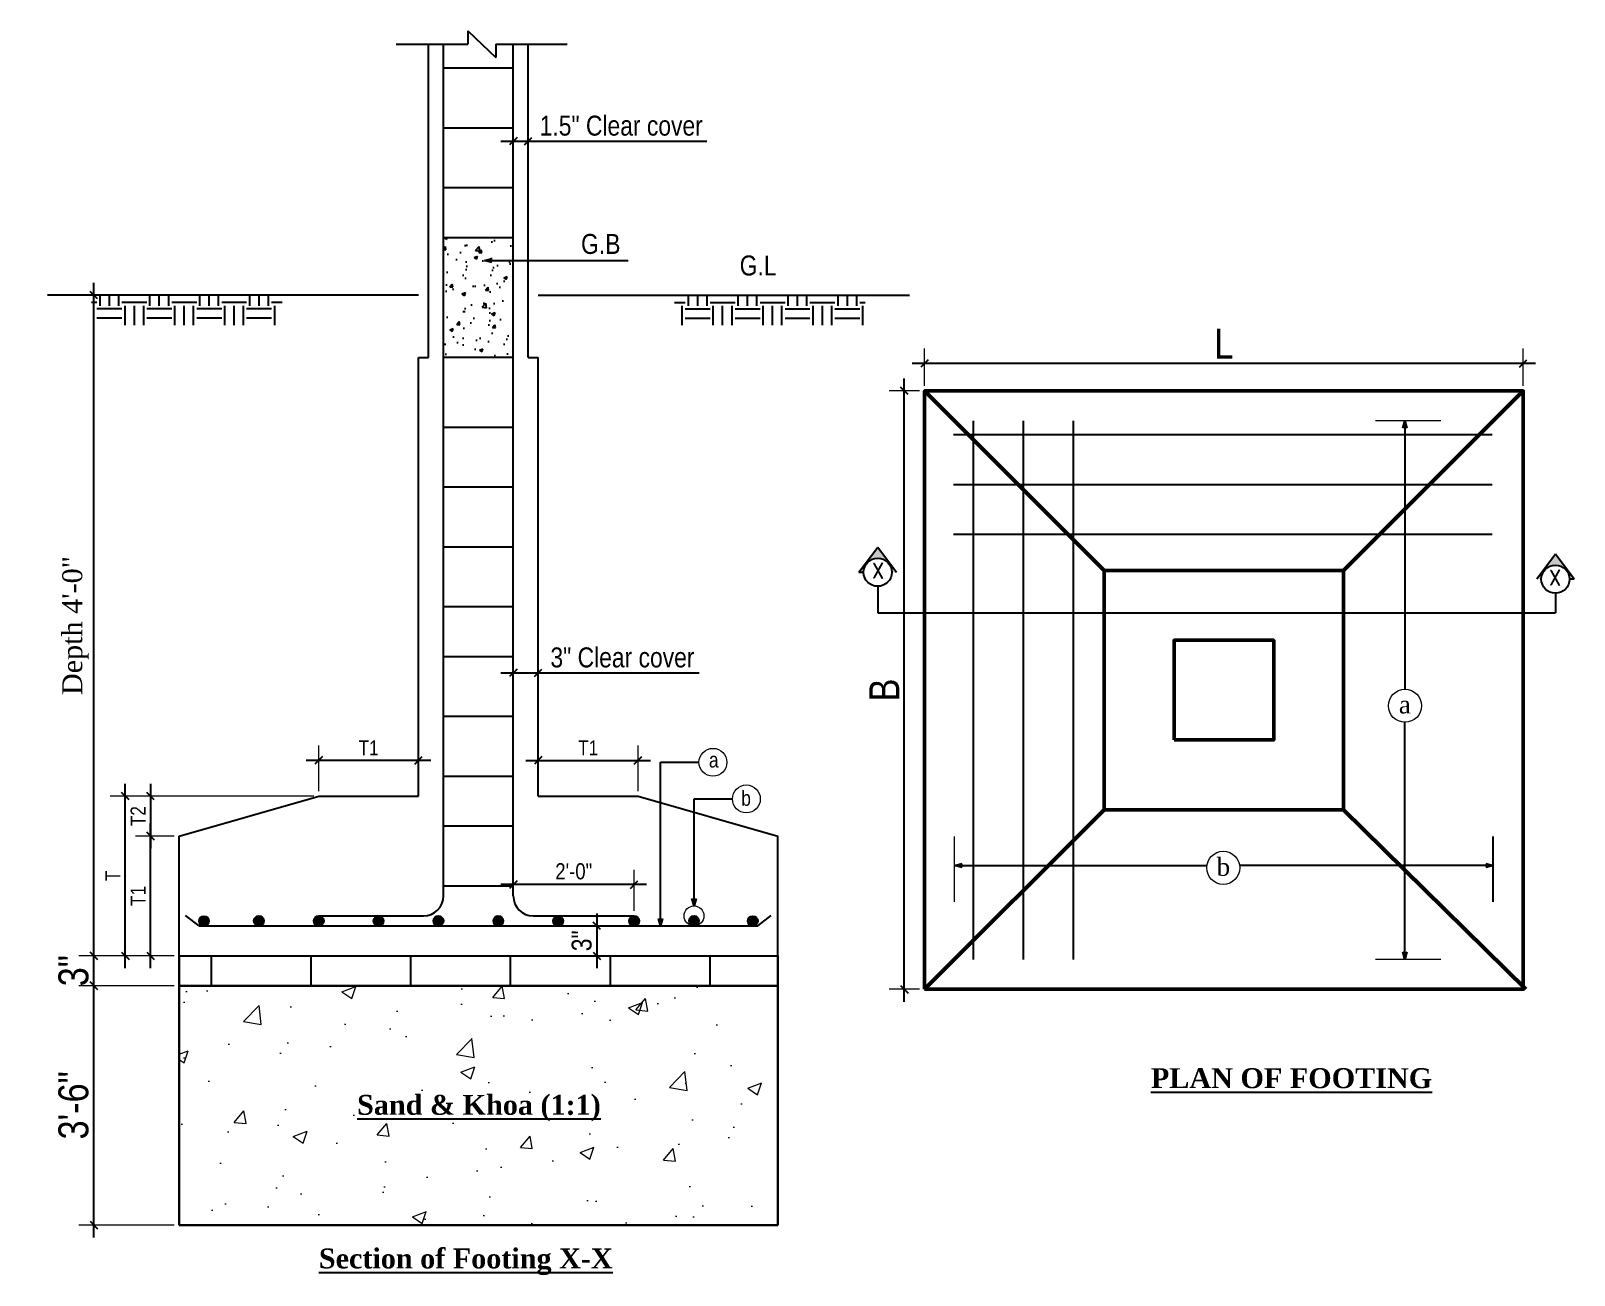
# Model space of a CAD drawing. Header units: inches. Extents: x -4010 to 92088, y -38563 to -1318.
# Drawn here: x 51706.2 to 51860.9, y -25527 to -25402.2 of the extents above; entities that cross this region are included whole.
import ezdxf

# ---------------------------------------------------------------- set-up
doc = ezdxf.new("R2010")
doc.units = ezdxf.units.IN
doc.header["$MEASUREMENT"] = 0
doc.header["$PDMODE"] = 99
for name, color, linetype, lineweight in [('1-FOUNDATION DIM', 31, 'Continuous', 5), ('Column', 2, 'Continuous', 50), ('DIM', 7, 'Continuous', 15), ('Footing', 250, 'Continuous', 30)]:
    doc.layers.add(name, color=color, linetype=linetype, lineweight=lineweight)
for name, color, linetype in [('con_out1', 2, 'Continuous'), ('Hatch', 3, 'Continuous'), ('Rod', 1, 'Continuous'), ('Tax', 250, 'Continuous'), ('TEX', 7, 'Continuous')]:
    doc.layers.add(name, color=color, linetype=linetype)
doc.styles.add('SECTION', font='romand.shx', dxfattribs={"height": 100})
doc.styles.get("Standard").update_dxf_attribs({"font": 'ARIALN.TTF'})
doc.dimstyles.new('_20', dxfattribs={"dimscale": 0.25, "dimtxt": 7, "dimasz": 5, "dimexe": 6, "dimexo": 2, "dimgap": 2, "dimtad": 1, "dimdec": 1, "dimzin": 3, "dimdsep": 46, "dimlunit": 4, "dimtxsty": 'Standard', "dimblk": 'OBLIQUE', "dimcen": 0, "dimdle": 5, "dimclrt": 7, "dimazin": 0, "dimtfac": 0.0375, "dimtdec": 1, "dimtofl": 0, "dimtmove": 0, "dimatfit": 3, "dimldrblk": 'OPEN30', "dimfxl": 6, "dimtvp": 0.8, "dimtolj": 1, "dimtzin": 0, "dimlwe": -1, "dimarcsym": 0})

msp = doc.modelspace()

# ---------------------------------------------------------------- texts
at = {"layer": 'DIM'}
for s, p in [('a', (51774.166, -25476.074)), ('b', (51777.409, -25479.916))]:
    msp.add_text(s, height=1.519, dxfattribs=at).set_placement(p)
for s, insert, char_height, attachment_point in [('G.B', (51761.352, -25422.578), 2, 1), ('G.L', (51777.254, -25424.738), 2, 1), ('\\A1;{\\fTimes New Roman|b0|i0|c0|p18;a}', (51843.92, -25469.773), 1.8, 5), ('{\\fTimes New Roman|b0|i0|c0|p18;b}', (51825.73, -25486.048), 1.8, 5)]:
    msp.add_mtext(s, dxfattribs=dict(at, insert=insert, char_height=char_height, attachment_point=attachment_point))
at = {"layer": 'TEX', "char_height": 1.5, "style": 'SECTION'}
for insert, attachment_point in [((51790.484, -25455.596), 1), ((51859.61, -25456.291), 3)]:
    msp.add_mtext('X', dxfattribs=dict(at, insert=insert, attachment_point=attachment_point))
at = {"layer": 'TEX', "char_height": 2, "width": 81.96997, "attachment_point": 1}
for s, insert in [('\\pt18;{\\fTimes New Roman|b1|i0|c0|p18;\\LPLAN OF FOOTING}', (51818.464, -25506.222)), ('{\\fTimes New Roman|b1|i0|c0|p18;\\LSand & Khoa (1:1)}', (51738.905, -25508.9)), ('{\\fTimes New Roman|b1|i0|c0|p18;\\LSection of Footing X-X}', (51735.074, -25524.301))]:
    msp.add_mtext(s, dxfattribs=dict(at, insert=insert))

# ---------------------------------------------------------------- blocks, each defined once
blk = doc.blocks.new('_Oblique')
at = {"color": 0, "linetype": 'ByBlock', "lineweight": -2}
blk.add_line((-0.5, -0.5), (0.5, 0.5), dxfattribs=at)
blk = doc.blocks.new('_Open30')
at = {"color": 0, "linetype": 'ByBlock', "lineweight": -2}
for p, q in [((-1, 0.27), (0, 0)), ((0, 0), (-1, -0.27)), ((0, 0), (-1, 0))]:
    blk.add_line(p, q, dxfattribs=at)
blk = doc.blocks.new('*D962')
at = {"layer": 'Defpoints', "color": 0}
for p in [(51757.06, -25466.59), (51757.06, -25467.66), (51754.56, -25470.97)]:
    blk.add_point(p, dxfattribs=at)
at = {"layer": 'DIM', "color": 0}
for p, q in [((51754.56, -25470.47), (51754.56, -25465.09)), ((51757.06, -25467.16), (51757.06, -25465.09))]:
    blk.add_line(p, q, dxfattribs=at)
at = {"layer": 'DIM', "color": 0, "lineweight": -2}
for p, q in [((51753.31, -25466.59), (51757.06, -25466.59)), ((51757.06, -25466.59), (51773.19, -25466.59))]:
    blk.add_line(p, q, dxfattribs=at)
at = {"layer": 'DIM', "color": 0, "lineweight": -2, "xscale": 0.75, "yscale": 0.75, "zscale": 0.75, "rotation": 180}
blk.add_blockref('_Oblique', (51754.56, -25466.59), dxfattribs=at)
at = {"layer": 'DIM', "color": 0, "lineweight": -2, "xscale": 0.75, "yscale": 0.75, "zscale": 0.75}
blk.add_blockref('_Oblique', (51757.06, -25466.59), dxfattribs=at)
at = {"layer": 'DIM', "color": 7, "insert": (51765.5, -25465.05), "char_height": 3, "attachment_point": 5}
blk.add_mtext('\\A1;{\\H0.6667x;\\C7;3" Clear cover}', dxfattribs=at)
blk = doc.blocks.new('*D949')
at = {"layer": 'Defpoints', "color": 0}
for p in [(51756.06, -25413.27), (51754.56, -25414.34), (51756.06, -25414.65)]:
    blk.add_point(p, dxfattribs=at)
at = {"layer": 'DIM', "color": 0}
for p, q in [((51754.56, -25413.84), (51754.56, -25411.77)), ((51756.06, -25414.15), (51756.06, -25411.77))]:
    blk.add_line(p, q, dxfattribs=at)
at = {"layer": 'DIM', "color": 0, "lineweight": -2}
for p, q in [((51753.31, -25413.27), (51756.06, -25413.27)), ((51756.06, -25413.27), (51773.95, -25413.27))]:
    blk.add_line(p, q, dxfattribs=at)
at = {"layer": 'DIM', "color": 0, "lineweight": -2, "xscale": 0.75, "yscale": 0.75, "zscale": 0.75, "rotation": 180}
blk.add_blockref('_Oblique', (51754.56, -25413.27), dxfattribs=at)
at = {"layer": 'DIM', "color": 0, "lineweight": -2, "xscale": 0.75, "yscale": 0.75, "zscale": 0.75}
blk.add_blockref('_Oblique', (51756.06, -25413.27), dxfattribs=at)
at = {"layer": 'DIM', "color": 7, "insert": (51765.38, -25411.73), "char_height": 3, "attachment_point": 5}
blk.add_mtext('\\A1;{\\H0.6667x;\\C7;1.5" Clear cover}', dxfattribs=at)
blk = doc.blocks.new('*D963')
at = {"layer": 'Defpoints', "color": 0}
for p in [(51712.52, -25428.72), (51738.74, -25428.72), (51721.06, -25494.95)]:
    blk.add_point(p, dxfattribs=at)
at = {"layer": 'DIM', "color": 0}
for p, q in [((51738.24, -25428.72), (51711.02, -25428.72)), ((51720.56, -25494.95), (51711.02, -25494.95))]:
    blk.add_line(p, q, dxfattribs=at)
at = {"layer": 'DIM', "color": 0, "lineweight": -2}
blk.add_line((51712.52, -25496.2), (51712.52, -25427.47), dxfattribs=at)
at = {"layer": 'DIM', "color": 0, "lineweight": -2, "xscale": 0.75, "yscale": 0.75, "zscale": 0.75}
for p, rotation in [((51712.52, -25428.72), 90), ((51712.52, -25494.95), 270)]:
    blk.add_blockref('_Oblique', p, dxfattribs=dict(at, rotation=rotation))
at = {"layer": 'DIM', "color": 7, "insert": (51710.68, -25461.84), "char_height": 3, "attachment_point": 5, "rotation": 90}
blk.add_mtext('\\A1;{\\fTimes New Roman|b0|i0|c0|p18;\\H0.6667x;\\C256;Depth 4\'-0"}', dxfattribs=at)
blk = doc.blocks.new('*D964')
at = {"layer": 'Defpoints', "color": 0}
for p in [(51761.56, -25491.95), (51761.62, -25494.95), (51762.94, -25494.95)]:
    blk.add_point(p, dxfattribs=at)
at = {"layer": 'DIM', "color": 0, "lineweight": -2}
blk.add_line((51762.94, -25490.7), (51762.94, -25496.2), dxfattribs=at)
at = {"layer": 'DIM', "color": 0}
for p, q in [((51762.06, -25491.95), (51764.44, -25491.95)), ((51762.12, -25494.95), (51764.44, -25494.95))]:
    blk.add_line(p, q, dxfattribs=at)
at = {"layer": 'DIM', "color": 0, "lineweight": -2, "xscale": 0.75, "yscale": 0.75, "zscale": 0.75}
for p, rotation in [((51762.94, -25491.95), 90), ((51762.94, -25494.95), 270)]:
    blk.add_blockref('_Oblique', p, dxfattribs=dict(at, rotation=rotation))
at = {"layer": 'DIM', "color": 7, "insert": (51761.42, -25493.45), "char_height": 3, "attachment_point": 5, "rotation": 90}
blk.add_mtext('\\A1;{\\H0.6667x;\\C7;3"}', dxfattribs=at)
blk = doc.blocks.new('*D965')
at = {"layer": 'Defpoints', "color": 0}
for p in [(51735.06, -25475.36), (51735.06, -25478.95), (51745.06, -25478.95)]:
    blk.add_point(p, dxfattribs=at)
at = {"layer": 'DIM', "color": 0, "lineweight": -2}
blk.add_line((51746.31, -25475.36), (51733.81, -25475.36), dxfattribs=at)
at = {"layer": 'DIM', "color": 0}
for p, q in [((51735.06, -25478.45), (51735.06, -25473.86)), ((51745.06, -25478.45), (51745.06, -25473.86))]:
    blk.add_line(p, q, dxfattribs=at)
at = {"layer": 'DIM', "color": 0, "lineweight": -2, "xscale": 0.75, "yscale": 0.75, "zscale": 0.75, "rotation": 180}
blk.add_blockref('_Oblique', (51735.06, -25475.36), dxfattribs=at)
at = {"layer": 'DIM', "color": 0, "lineweight": -2, "xscale": 0.75, "yscale": 0.75, "zscale": 0.75}
blk.add_blockref('_Oblique', (51745.06, -25475.36), dxfattribs=at)
at = {"layer": 'DIM', "color": 7, "insert": (51740.06, -25474.11), "char_height": 3, "attachment_point": 5}
blk.add_mtext('\\A1;{\\H0.5x;\\C7;T1}', dxfattribs=at)
blk = doc.blocks.new('*D966')
at = {"layer": 'Defpoints', "color": 0}
for p in [(51767.06, -25475.36), (51757.06, -25478.95), (51767.06, -25478.95)]:
    blk.add_point(p, dxfattribs=at)
at = {"layer": 'DIM', "color": 0, "lineweight": -2}
blk.add_line((51755.81, -25475.36), (51768.31, -25475.36), dxfattribs=at)
at = {"layer": 'DIM', "color": 0}
for p, q in [((51757.06, -25478.45), (51757.06, -25473.86)), ((51767.06, -25478.45), (51767.06, -25473.86))]:
    blk.add_line(p, q, dxfattribs=at)
at = {"layer": 'DIM', "color": 0, "lineweight": -2, "xscale": 0.75, "yscale": 0.75, "zscale": 0.75, "rotation": 180}
blk.add_blockref('_Oblique', (51757.06, -25475.36), dxfattribs=at)
at = {"layer": 'DIM', "color": 0, "lineweight": -2, "xscale": 0.75, "yscale": 0.75, "zscale": 0.75}
blk.add_blockref('_Oblique', (51767.06, -25475.36), dxfattribs=at)
at = {"layer": 'DIM', "color": 7, "insert": (51762.06, -25474.11), "char_height": 3, "attachment_point": 5}
blk.add_mtext('\\A1;{\\H0.5x;\\C7;T1}', dxfattribs=at)
blk = doc.blocks.new('*D967')
at = {"layer": 'Defpoints', "color": 0}
for p in [(51718.2, -25482.95), (51721.06, -25482.95), (51720.81, -25494.95)]:
    blk.add_point(p, dxfattribs=at)
at = {"layer": 'DIM', "color": 0}
for p, q in [((51720.56, -25482.95), (51716.7, -25482.95)), ((51720.31, -25494.95), (51716.7, -25494.95))]:
    blk.add_line(p, q, dxfattribs=at)
at = {"layer": 'DIM', "color": 0, "lineweight": -2}
blk.add_line((51718.2, -25496.2), (51718.2, -25481.7), dxfattribs=at)
at = {"layer": 'DIM', "color": 0, "lineweight": -2, "xscale": 0.75, "yscale": 0.75, "zscale": 0.75}
for p, rotation in [((51718.2, -25482.95), 90), ((51718.2, -25494.95), 270)]:
    blk.add_blockref('_Oblique', p, dxfattribs=dict(at, rotation=rotation))
at = {"layer": 'DIM', "color": 7, "insert": (51716.95, -25488.95), "char_height": 3, "attachment_point": 5, "rotation": 90}
blk.add_mtext('\\A1;{\\H0.5x;\\C7;T1}', dxfattribs=at)
blk = doc.blocks.new('*D968')
at = {"layer": 'Defpoints', "color": 0}
for p in [(51735.06, -25478.95), (51718.2, -25482.95), (51721.06, -25482.95)]:
    blk.add_point(p, dxfattribs=at)
at = {"layer": 'DIM', "color": 0, "lineweight": -2}
blk.add_line((51718.2, -25477.7), (51718.2, -25484.2), dxfattribs=at)
at = {"layer": 'DIM', "color": 0}
for p, q in [((51734.56, -25478.95), (51716.7, -25478.95)), ((51720.56, -25482.95), (51716.7, -25482.95))]:
    blk.add_line(p, q, dxfattribs=at)
at = {"layer": 'DIM', "color": 0, "lineweight": -2, "xscale": 0.75, "yscale": 0.75, "zscale": 0.75}
for p, rotation in [((51718.2, -25478.95), 90), ((51718.2, -25482.95), 270)]:
    blk.add_blockref('_Oblique', p, dxfattribs=dict(at, rotation=rotation))
at = {"layer": 'DIM', "color": 7, "insert": (51716.95, -25480.95), "char_height": 3, "attachment_point": 5, "rotation": 90}
blk.add_mtext('\\A1;{\\H0.5x;\\C7;T2}', dxfattribs=at)
blk = doc.blocks.new('*D969')
at = {"layer": 'Defpoints', "color": 0}
for p in [(51715.67, -25478.95), (51735.06, -25478.95), (51721.06, -25494.95)]:
    blk.add_point(p, dxfattribs=at)
at = {"layer": 'DIM', "color": 0, "lineweight": -2}
blk.add_line((51715.67, -25496.2), (51715.67, -25477.7), dxfattribs=at)
at = {"layer": 'DIM', "color": 0}
for p, q in [((51734.56, -25478.95), (51714.17, -25478.95)), ((51720.56, -25494.95), (51714.17, -25494.95))]:
    blk.add_line(p, q, dxfattribs=at)
at = {"layer": 'DIM', "color": 0, "lineweight": -2, "xscale": 0.75, "yscale": 0.75, "zscale": 0.75}
for p, rotation in [((51715.67, -25478.95), 90), ((51715.67, -25494.95), 270)]:
    blk.add_blockref('_Oblique', p, dxfattribs=dict(at, rotation=rotation))
at = {"layer": 'DIM', "color": 7, "insert": (51714.42, -25486.95), "char_height": 3, "attachment_point": 5, "rotation": 90}
blk.add_mtext('\\A1;{\\H0.5x;\\C7;T}', dxfattribs=at)
blk = doc.blocks.new('*D970')
at = {"layer": 'Defpoints', "color": 0}
for p in [(51754.56, -25487.82), (51754.56, -25487.97), (51766.67, -25490.95)]:
    blk.add_point(p, dxfattribs=at)
at = {"layer": 'DIM', "color": 0}
for p, q in [((51754.56, -25487.47), (51754.56, -25486.32)), ((51766.67, -25490.45), (51766.67, -25486.32))]:
    blk.add_line(p, q, dxfattribs=at)
at = {"layer": 'DIM', "color": 0, "lineweight": -2}
blk.add_line((51767.92, -25487.82), (51753.31, -25487.82), dxfattribs=at)
at = {"layer": 'DIM', "color": 0, "lineweight": -2, "xscale": 0.75, "yscale": 0.75, "zscale": 0.75, "rotation": 180}
blk.add_blockref('_Oblique', (51754.56, -25487.82), dxfattribs=at)
at = {"layer": 'DIM', "color": 0, "lineweight": -2, "xscale": 0.75, "yscale": 0.75, "zscale": 0.75}
blk.add_blockref('_Oblique', (51766.67, -25487.82), dxfattribs=at)
at = {"layer": 'DIM', "color": 7, "insert": (51760.62, -25486.49), "char_height": 3, "attachment_point": 5}
blk.add_mtext('\\A1;{\\H0.54x;\\C7;2\'-0"}', dxfattribs=at)
blk = doc.blocks.new('*D950')
at = {"layer": 'Defpoints', "color": 0}
for p in [(51712.52, -25494.95), (51720.81, -25494.95), (51721.06, -25497.95)]:
    blk.add_point(p, dxfattribs=at)
at = {"layer": 'DIM', "color": 0, "lineweight": -2}
blk.add_line((51712.52, -25499.2), (51712.52, -25493.7), dxfattribs=at)
at = {"layer": 'DIM', "color": 0}
for p, q in [((51720.31, -25494.95), (51711.02, -25494.95)), ((51720.56, -25497.95), (51711.02, -25497.95))]:
    blk.add_line(p, q, dxfattribs=at)
at = {"layer": 'DIM', "color": 0, "lineweight": -2, "xscale": 0.75, "yscale": 0.75, "zscale": 0.75}
for p, rotation in [((51712.52, -25494.95), 90), ((51712.52, -25497.95), 270)]:
    blk.add_blockref('_Oblique', p, dxfattribs=dict(at, rotation=rotation))
at = {"layer": 'DIM', "color": 7, "insert": (51710.49, -25496.45), "char_height": 3, "attachment_point": 5, "rotation": 90}
blk.add_mtext('\\A1;{\\C7;3"}', dxfattribs=at)
blk = doc.blocks.new('*D971')
at = {"layer": 'Defpoints', "color": 0}
for p in [(51795.78, -25435.57), (51795.78, -25438.31), (51855.78, -25438.31)]:
    blk.add_point(p, dxfattribs=at)
at = {"layer": 'DIM', "color": 0}
for p, q in [((51795.78, -25437.81), (51795.78, -25434.07)), ((51855.78, -25437.81), (51855.78, -25434.07))]:
    blk.add_line(p, q, dxfattribs=at)
at = {"layer": 'DIM', "color": 0, "lineweight": -2}
blk.add_line((51857.03, -25435.57), (51794.53, -25435.57), dxfattribs=at)
at = {"layer": 'DIM', "color": 0, "lineweight": -2, "xscale": 0.75, "yscale": 0.75, "zscale": 0.75, "rotation": 180}
blk.add_blockref('_Oblique', (51795.78, -25435.57), dxfattribs=at)
at = {"layer": 'DIM', "color": 0, "lineweight": -2, "xscale": 0.75, "yscale": 0.75, "zscale": 0.75}
blk.add_blockref('_Oblique', (51855.78, -25435.57), dxfattribs=at)
at = {"layer": 'DIM', "color": 7, "insert": (51825.78, -25433.57), "char_height": 3, "attachment_point": 5}
blk.add_mtext('\\A1;{\\C7;L}', dxfattribs=at)
blk = doc.blocks.new('*D972')
at = {"layer": 'Defpoints', "color": 0}
for p in [(51793.75, -25438.31), (51795.78, -25438.31), (51795.78, -25498.31)]:
    blk.add_point(p, dxfattribs=at)
at = {"layer": 'DIM', "color": 0, "lineweight": -2}
blk.add_line((51793.75, -25499.56), (51793.75, -25437.06), dxfattribs=at)
at = {"layer": 'DIM', "color": 0}
for p, q in [((51795.28, -25438.31), (51792.25, -25438.31)), ((51795.28, -25498.31), (51792.25, -25498.31))]:
    blk.add_line(p, q, dxfattribs=at)
at = {"layer": 'DIM', "color": 0, "lineweight": -2, "xscale": 0.75, "yscale": 0.75, "zscale": 0.75}
for p, rotation in [((51793.75, -25438.31), 90), ((51793.75, -25498.31), 270)]:
    blk.add_blockref('_Oblique', p, dxfattribs=dict(at, rotation=rotation))
at = {"layer": 'DIM', "color": 7, "insert": (51791.75, -25468.31), "char_height": 3, "attachment_point": 5, "rotation": 90}
blk.add_mtext('\\A1;{\\C7;B}', dxfattribs=at)
blk = doc.blocks.new('*D973')
at = {"layer": 'Defpoints', "color": 0}
for p in [(51712.52, -25497.95), (51721.06, -25497.95), (51721.06, -25521.95)]:
    blk.add_point(p, dxfattribs=at)
at = {"layer": 'DIM', "color": 0, "lineweight": -2}
blk.add_line((51712.52, -25523.2), (51712.52, -25496.7), dxfattribs=at)
at = {"layer": 'DIM', "color": 0}
for p, q in [((51720.56, -25497.95), (51711.02, -25497.95)), ((51720.56, -25521.95), (51711.02, -25521.95))]:
    blk.add_line(p, q, dxfattribs=at)
at = {"layer": 'DIM', "color": 0, "lineweight": -2, "xscale": 0.75, "yscale": 0.75, "zscale": 0.75}
for p, rotation in [((51712.52, -25497.95), 90), ((51712.52, -25521.95), 270)]:
    blk.add_blockref('_Oblique', p, dxfattribs=dict(at, rotation=rotation))
at = {"layer": 'DIM', "color": 7, "insert": (51710.49, -25509.95), "char_height": 3, "attachment_point": 5, "rotation": 90}
blk.add_mtext('\\A1;3\'-6"', dxfattribs=at)

# ---------------------------------------------------------------- dimensions: what is measured, and where the dimension line sits
at = {"layer": 'DIM'}
for base, p1, p2, text, picture, middle in [((51756.061, -25413.268), (51754.561, -25414.342), (51756.061, -25414.645), '{\\H0.6667x;\\C7;1.5" Clear cover}', '*D949', (51765.379, -25411.733)), ((51795.784, -25435.572), (51855.784, -25438.314), (51795.784, -25438.314), '{\\C7;L}', '*D971', (51825.784, -25433.572)), ((51757.061, -25466.588), (51754.561, -25470.969), (51757.061, -25467.662), '{\\H0.6667x;\\C7;3" Clear cover}', '*D962', (51765.5, -25465.053)), ((51767.061, -25475.364), (51757.061, -25478.955), (51767.061, -25478.955), '{\\H0.5x;\\C7;T1}', '*D966', (51762.061, -25474.111)), ((51754.561, -25487.817), (51766.673, -25490.955), (51754.561, -25487.969), '{\\H0.54x;\\C7;2\'-0"}', '*D970', (51760.617, -25486.49))]:
    dim = msp.add_linear_dim(base=base, p1=p1, p2=p2, text=text, dimstyle='_20', override={"dimtxt": 12, "dimasz": 3}, dxfattribs=at)
    dim.commit()
    dim.dimension.update_dxf_attribs({"geometry": picture, "text_midpoint": middle})
for base, p1, p2, text, picture, middle in [((51712.523, -25428.716), (51721.061, -25494.955), (51738.744, -25428.716), '{\\fTimes New Roman|b0|i0|c0|p18;\\H0.6667x;\\C256;Depth 4\'-0"}', '*D963', (51712.523, -25461.835)), ((51712.523, -25494.955), (51721.061, -25497.955), (51720.811, -25494.955), '{\\C7;<>}', '*D950', (51712.523, -25496.455))]:
    dim = msp.add_linear_dim(base=base, p1=p1, p2=p2, angle=90, text=text, dimstyle='_20', override={"dimtxt": 12, "dimasz": 3}, dxfattribs=at)
    dim.commit()
    dim.dimension.update_dxf_attribs({"geometry": picture, "text_midpoint": middle, "dimtype": 160})
for base, p1, p2, text, picture, middle in [((51793.75, -25438.314), (51795.784, -25498.314), (51795.784, -25438.314), '{\\C7;B}', '*D972', (51791.75, -25468.314)), ((51715.667, -25478.955), (51721.061, -25494.955), (51735.061, -25478.955), '{\\H0.5x;\\C7;T}', '*D969', (51714.417, -25486.955)), ((51718.202, -25482.955), (51735.061, -25478.955), (51721.061, -25482.955), '{\\H0.5x;\\C7;T2}', '*D968', (51716.949, -25480.955)), ((51718.202, -25482.955), (51720.811, -25494.955), (51721.061, -25482.955), '{\\H0.5x;\\C7;T1}', '*D967', (51716.949, -25488.955)), ((51762.945, -25494.955), (51761.56, -25491.955), (51761.616, -25494.955), '{\\H0.6667x;\\C7;<>}', '*D964', (51761.423, -25493.455)), ((51712.523, -25497.955), (51721.061, -25521.955), (51721.061, -25497.955), '3\'-6"', '*D973', (51710.491, -25509.955))]:
    dim = msp.add_linear_dim(base=base, p1=p1, p2=p2, angle=90, text=text, dimstyle='_20', override={"dimtxt": 12, "dimasz": 3}, dxfattribs=at)
    dim.commit()
    dim.dimension.update_dxf_attribs({"geometry": picture, "text_midpoint": middle})
dim = msp.add_linear_dim(base=(51735.061, -25475.364), p1=(51745.061, -25478.955), p2=(51735.061, -25478.955), text='{\\H0.5x;\\C7;T1}', dimstyle='_20', override={"dimtxt": 12, "dimasz": 3}, dxfattribs=at)
dim.commit()
dim.dimension.update_dxf_attribs({"geometry": '*D965', "text_midpoint": (51740.061, -25475.364), "dimtype": 160})

# ---------------------------------------------------------------- hatches: boundary and pattern name
at = {"layer": '1-FOUNDATION DIM'}
h = msp.add_hatch(dxfattribs=at)
h.set_pattern_fill('AR-CONC', color=256, scale=2, style=0)
h.set_pattern_definition([(50, (53110.809, -24063.868), (14.345204, -1.25504), [1.5, -16.5]), (355, (53110.809, -24063.868), (-2.77503, 15.04384), [1.2, -13.2]), (100.4514, (53112.004, -24063.973), (11.57019, 13.78879), [1.2748, -14.02284]), (46.1842, (53110.809, -24059.868), (21.34482, -3.31038), [2.25, -24.75]), (96.6356, (53112.587, -24060.144), (18.69325, 19.48236), [1.9122, -21.03426]), (351.1842, (53110.809, -24059.868), (18.69324, 19.48237), [1.8, -19.8]), (21, (53112.809, -24060.868), (11.93814, -8.05238), [1.5, -16.5]), (326, (53112.809, -24060.868), (4.86631, 14.503), [1.2, -13.2]), (71.4514, (53113.803, -24061.54), (16.80445, 6.45061), [1.2748, -14.02284]), (37.5, (53110.8086, -24063.8683), (0.243197, 6.657877), [0, -13.04, 0, -13.4, 0, -13.25]), (7.5, (53110.8086, -24063.868), (5.26139, 7.888234), [0, -7.64, 0, -12.74, 0, -5.05]), (327.5, (53106.3486, -24063.8683), (10.676449, -0.451097), [0, -5, 0, -15.6, 0, -20.7]), (317.5, (53104.349, -24063.868), (11.663723, 2.0021), [0, -6.5, 0, -10.36, 0, -14.7])])
h.paths.add_polyline_path([(51781.061, -25497.955), (51721.061, -25497.955), (51721.061, -25521.955), (51781.061, -25521.955)])
h.paths.add_polyline_path([(51738.405, -25508.4), (51763.061, -25508.4), (51763.061, -25511.997), (51738.405, -25511.997)], flags=24)
at = {"layer": 'Hatch'}
h = msp.add_hatch(dxfattribs=at)
h.set_pattern_fill('AR-CONC', color=256, scale=0.5, style=0)
h.set_pattern_definition([(50, (51669.2922, -25535.6984), (3.5863, -0.31376), [0.375, -4.125]), (355, (51669.2922, -25535.6984), (-0.69376, 3.76096), [0.3, -3.3]), (100.4514, (51669.591, -25535.7245), (2.89255, 3.4472), [0.3187, -3.50571]), (46.1842, (51669.292, -25534.6984), (5.3362, -0.8276), [0.5625, -6.1875]), (96.6356, (51669.737, -25534.7673), (4.67331, 4.87059), [0.47805, -5.25856]), (351.184, (51669.292, -25534.6984), (4.6733, 4.8706), [0.45, -4.95]), (21, (51669.7922, -25534.9484), (2.984535, -2.013094), [0.375, -4.125]), (326, (51669.7922, -25534.9484), (1.21658, 3.62575), [0.3, -3.3]), (71.4514, (51670.041, -25535.116), (4.20111, 1.61265), [0.3187, -3.50571]), (37.5, (51669.2922, -25535.6984), (0.060799, 1.664469), [0, -3.26, 0, -3.35, 0, -3.3125]), (7.5, (51669.2922, -25535.6984), (1.315348, 1.972059), [0, -1.91, 0, -3.185, 0, -1.2625]), (327.5, (51668.1772, -25535.6984), (2.669112, -0.112774), [0, -1.25, 0, -3.9, 0, -5.175]), (317.5, (51667.6772, -25535.6984), (2.91593, 0.500525), [0, -1.625, 0, -2.59, 0, -3.675])])
h.paths.add_polyline_path([(51747.561, -25434.952), (51754.561, -25434.952), (51754.561, -25422.952), (51747.561, -25422.952)])
h = msp.add_hatch(dxfattribs=at)
h.set_pattern_fill('EARTH', color=256, scale=10, style=0)
h.set_pattern_definition([(180, (51832.8302, -25529.4597), (-2.5, 2.5), [2.5, -2.5]), (180, (51832.8302, -25528.5222), (-2.5, 2.5), [2.5, -2.5]), (180, (51832.8302, -25527.5847), (-2.5, 2.5), [2.5, -2.5]), (90, (51832.5177, -25527.2722), (2.5, 2.5), [2.5, -2.5]), (90, (51831.5802, -25527.2722), (2.5, 2.5), [2.5, -2.5]), (90, (51830.6427, -25527.2722), (2.5, 2.5), [2.5, -2.5])])
h.paths.add_polyline_path([(51712.292, -25428.716), (51731.394, -25428.716), (51731.394, -25431.716), (51712.292, -25431.716)])
h = msp.add_hatch(dxfattribs=at)
h.set_pattern_fill('EARTH', color=256, scale=10, style=0)
h.set_pattern_definition([(0, (51669.2922, -25529.4597), (2.5, 2.5), [2.5, -2.5]), (0, (51669.2922, -25528.5222), (2.5, 2.5), [2.5, -2.5]), (0, (51669.2922, -25527.5847), (2.5, 2.5), [2.5, -2.5]), (90, (51669.6047, -25527.2722), (-2.5, 2.5), [2.5, -2.5]), (90, (51670.5422, -25527.2722), (-2.5, 2.5), [2.5, -2.5]), (90, (51671.4797, -25527.2722), (-2.5, 2.5), [2.5, -2.5])])
h.paths.add_polyline_path([(51789.831, -25428.716), (51770.729, -25428.716), (51770.729, -25431.716), (51789.831, -25431.716)])
h = msp.add_hatch(dxfattribs=at)
h.set_pattern_fill('BRICK', color=256, scale=20, style=0)
h.set_pattern_definition([(0, (51669.292, -25533.6984), (0, 5), []), (90, (51669.292, -25533.698), (-10, 6e-16), [5, -5]), (90, (51674.292, -25533.698), (-10, 6e-16), [-5, 5])])
h.paths.add_polyline_path([(51781.061, -25497.955), (51781.061, -25494.955), (51721.061, -25494.955), (51721.061, -25497.955)])
at = {"layer": 'Rod'}
for points in [[(51724.061, -25491.469, 1), (51723.061, -25491.469, 1)], [(51729.561, -25491.455, 1), (51728.561, -25491.455, 1)], [(51735.561, -25491.455, 1), (51734.561, -25491.455, 1)], [(51741.561, -25491.455, 1), (51740.561, -25491.455, 1)], [(51747.561, -25491.455, 1), (51746.561, -25491.455, 1)], [(51753.561, -25491.455, 1), (51752.561, -25491.455, 1)], [(51759.561, -25491.455, 1), (51758.561, -25491.455, 1)], [(51767.173, -25491.455, 1), (51766.173, -25491.455, 1)], [(51773.173, -25491.455, 1), (51772.173, -25491.455, 1)], [(51779.061, -25491.469, 1), (51778.061, -25491.469, 1)]]:
    msp.add_hatch(color=256, dxfattribs=at).paths.add_polyline_path(points)
at = {"layer": 'TEX'}
for points in [[(51789.208, -25456.495), (51789.67, -25456.495, -1), (51792.496, -25456.495), (51792.958, -25456.495), (51791.083, -25453.995)], [(51859.011, -25454.69), (51857.136, -25457.19), (51857.598, -25457.19, -1), (51860.424, -25457.19), (51860.886, -25457.19)]]:
    msp.add_hatch(color=256, dxfattribs=at).paths.add_polyline_path(points)

# ---------------------------------------------------------------- linework, layer by layer
at = {"layer": 'Column'}
for p, q in [((51813.784, -25456.314), (51795.784, -25438.314)), ((51837.784, -25456.314), (51855.784, -25438.314)), ((51813.784, -25480.314), (51795.784, -25498.314)), ((51837.784, -25480.314), (51856.034, -25498.314))]:
    msp.add_line(p, q, dxfattribs=at)
for points in [[(51795.784, -25498.314), (51855.784, -25498.314), (51855.784, -25438.314), (51795.784, -25438.314)], [(51813.784, -25480.314), (51837.784, -25480.314), (51837.784, -25456.314), (51813.784, -25456.314)], [(51820.784, -25473.314), (51830.784, -25473.314), (51830.784, -25463.314), (51820.784, -25463.314)]]:
    msp.add_lwpolyline(points, close=True, dxfattribs=at)
at = {"layer": 'con_out1'}
for p, q in [((51749.992, -25402.213), (51749.992, -25403.556)), ((51749.992, -25402.213), (51752.805, -25404.9)), ((51742.83, -25403.556), (51749.992, -25403.556)), ((51746.061, -25434.955), (51746.061, -25403.556)), ((51752.805, -25403.556), (51759.967, -25403.556)), ((51752.805, -25403.556), (51752.805, -25404.9)), ((51756.061, -25434.955), (51756.061, -25403.556)), ((51754.561, -25422.952), (51747.561, -25422.952)), ((51745.061, -25478.955), (51745.061, -25434.955)), ((51745.061, -25434.955), (51746.061, -25434.955)), ((51754.561, -25434.952), (51747.561, -25434.952)), ((51756.061, -25434.955), (51757.061, -25434.955)), ((51757.061, -25478.955), (51757.061, -25434.955)), ((51721.061, -25482.955), (51735.061, -25478.955)), ((51735.061, -25478.955), (51745.061, -25478.955)), ((51757.061, -25478.955), (51767.061, -25478.955)), ((51767.061, -25478.955), (51781.061, -25482.955)), ((51721.061, -25494.955), (51721.061, -25482.955)), ((51781.061, -25494.955), (51781.061, -25482.955)), ((51721.061, -25494.955), (51781.061, -25494.955))]:
    msp.add_line(p, q, dxfattribs=at)
at = {"layer": 'DIM'}
for p, q in [((51847.534, -25441.314), (51840.984, -25441.314)), ((51772.673, -25479.226), (51776.523, -25479.226)), ((51798.784, -25489.529), (51798.784, -25482.979)), ((51847.534, -25495.314), (51840.984, -25495.314))]:
    msp.add_line(p, q, dxfattribs=at)
for centre, radius in [((51843.934, -25469.885), 1.657), ((51774.569, -25475.551), 1.398), ((51777.921, -25479.226), 1.398), ((51825.719, -25486.134), 1.657), ((51772.673, -25490.955), 1)]:
    msp.add_circle(centre, radius, dxfattribs=at)
at = {"layer": 'Footing'}
for p, q in [((51721.061, -25494.955), (51721.061, -25521.955)), ((51781.061, -25494.955), (51781.061, -25521.955)), ((51721.061, -25497.955), (51781.061, -25497.955)), ((51721.061, -25521.955), (51781.061, -25521.955))]:
    msp.add_line(p, q, dxfattribs=at)
at = {"layer": 'Hatch'}
for p, q in [((51745.061, -25428.716), (51707.859, -25428.716)), ((51757.061, -25428.716), (51794.263, -25428.716))]:
    msp.add_line(p, q, dxfattribs=at)
at = {"layer": 'Rod'}
for p, q in [((51747.561, -25488.955), (51747.561, -25403.556)), ((51754.561, -25488.955), (51754.561, -25403.556)), ((51754.561, -25405.969), (51747.561, -25405.969)), ((51754.561, -25411.969), (51747.561, -25411.969)), ((51754.561, -25417.969), (51747.561, -25417.969)), ((51800.668, -25441.314), (51800.668, -25495.314)), ((51805.668, -25441.314), (51805.668, -25495.314)), ((51810.668, -25441.314), (51810.668, -25495.314)), ((51754.561, -25441.969), (51747.561, -25441.969)), ((51798.669, -25442.687), (51852.669, -25442.687)), ((51754.561, -25447.969), (51747.561, -25447.969)), ((51798.669, -25447.687), (51852.669, -25447.687)), ((51798.669, -25452.687), (51852.669, -25452.687)), ((51754.561, -25453.969), (51747.561, -25453.969)), ((51754.561, -25459.969), (51747.561, -25459.969)), ((51754.561, -25459.969), (51747.561, -25459.969)), ((51754.561, -25464.969), (51747.561, -25464.969)), ((51754.561, -25470.969), (51747.561, -25470.969)), ((51754.561, -25476.969), (51747.561, -25476.969)), ((51754.561, -25481.969), (51747.561, -25481.969)), ((51754.561, -25487.969), (51747.561, -25487.969)), ((51723.061, -25491.955), (51721.714, -25490.922)), ((51723.061, -25491.955), (51779.061, -25491.955)), ((51735.061, -25490.955), (51745.561, -25490.955)), ((51756.561, -25490.955), (51766.673, -25490.955)), ((51779.061, -25491.955), (51780.408, -25490.922))]:
    msp.add_line(p, q, dxfattribs=at)
for centre in [(51723.561, -25491.469), (51729.061, -25491.455), (51735.061, -25491.455), (51741.061, -25491.455), (51747.061, -25491.455), (51753.061, -25491.455), (51759.061, -25491.455), (51766.673, -25491.455), (51772.673, -25491.455), (51778.561, -25491.469)]:
    msp.add_circle(centre, 0.5, dxfattribs=at)
for centre, start, end in [((51745.561, -25488.955), 270, 0), ((51756.561, -25488.955), 180, 270)]:
    msp.add_arc(centre, 2, start, end, dxfattribs=at)
at = {"layer": 'Tax'}
for p, q in [((51852.784, -25489.529), (51852.784, -25482.979)), ((51798.784, -25485.914), (51824.077, -25485.914)), ((51852.784, -25485.914), (51827.362, -25485.914))]:
    msp.add_line(p, q, dxfattribs=at)
at = {"layer": 'TEX'}
for p, q in [((51789.208, -25456.495), (51791.083, -25453.995)), ((51791.083, -25453.995), (51792.958, -25456.495)), ((51859.011, -25454.69), (51857.136, -25457.19)), ((51860.886, -25457.19), (51859.011, -25454.69)), ((51789.208, -25456.495), (51789.67, -25456.495)), ((51791.083, -25457.908), (51791.083, -25460.556)), ((51860.886, -25457.19), (51860.424, -25457.19)), ((51859.011, -25458.603), (51859.011, -25460.556)), ((51791.083, -25460.556), (51859.011, -25460.556))]:
    msp.add_line(p, q, dxfattribs=at)
for centre in [(51791.083, -25456.495), (51859.011, -25457.19)]:
    msp.add_circle(centre, 1.413, dxfattribs=at)

msp.set_redraw_order([(e.dxf.handle, doc.entitydb.next_handle()) for e in msp.query("TEXT MTEXT ATTDEF DIMENSION ARC_DIMENSION")])  # texts and dimensions are drawn at this point

# ---------------------------------------------------------------- leaders
at = {"layer": 'DIM', "annotation_type": 0, "has_hookline": 1, "hookline_direction": 0, "text_width": 4.575}
msp.add_leader([(51751.665, -25425.238), (51760.992, -25425.238)], dimstyle='_20', override={"dimtxt": 12, "dimasz": 3}, dxfattribs=at)
at = {"layer": 'DIM'}
for points in [[(51843.919, -25441.314), (51843.914, -25468.228)], [(51843.919, -25495.314), (51843.919, -25471.542)], [(51769.321, -25491.955), (51769.321, -25475.551), (51773.171, -25475.551)], [(51772.673, -25489.954), (51772.673, -25479.226), (51776.523, -25479.226)], [(51798.784, -25485.914), (51824.077, -25485.914)], [(51852.784, -25485.914), (51827.362, -25485.914)]]:
    msp.add_leader(points, dimstyle='_20', override={"dimtxt": 12, "dimasz": 3}, dxfattribs=at)

doc.saveas('drawing.dxf')
